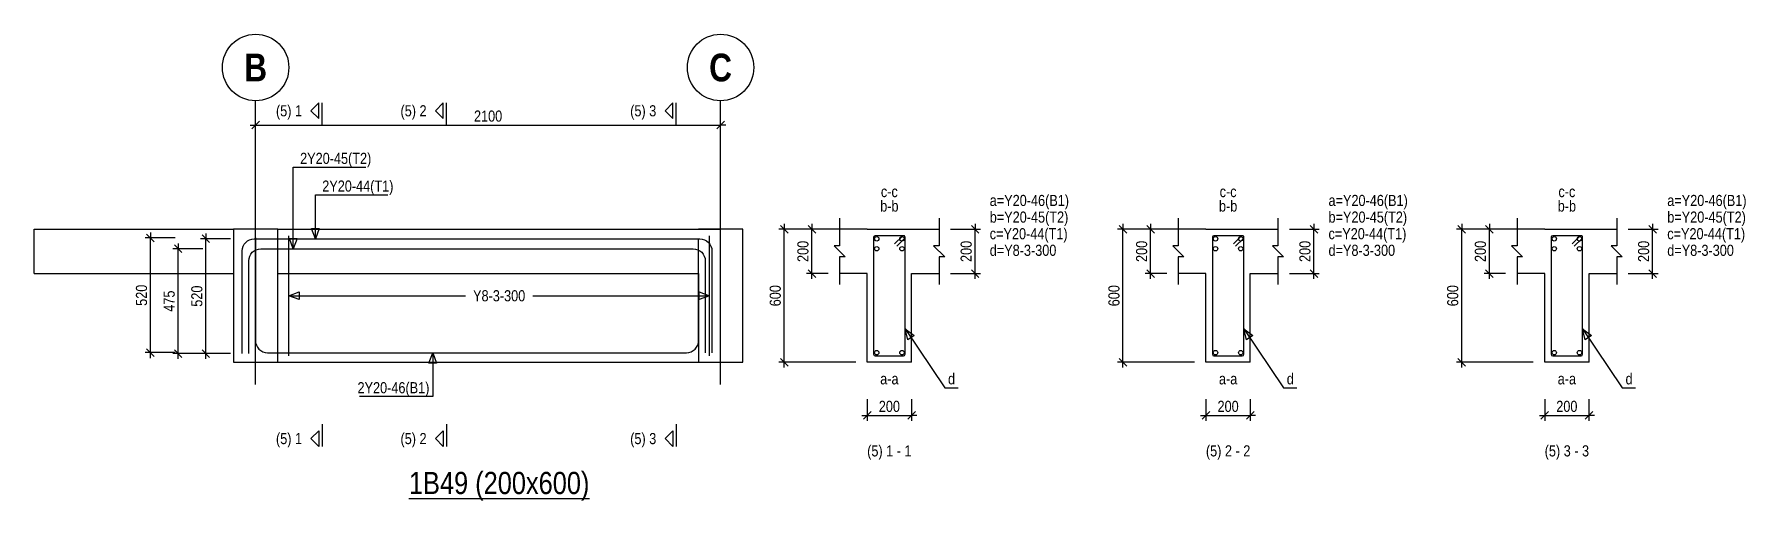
# Model space of a CAD drawing. Extents: x 0 to 206258, y -403073 to 0.
# Drawn here: x 12605 to 28066, y -252194 to -247984 of the extents above; entities that cross this region are included whole.
import ezdxf
from ezdxf.enums import TextEntityAlignment as Align
from ezdxf.lldxf.tags import DXFTag

# ---------------------------------------------------------------- set-up
doc = ezdxf.new("R2010")
doc.units = 0
doc.header["$LTSCALE"] = 1000
for name, color, linetype in [('Axis Circle(Dir 2)', 150, 'Continuous'), ('Axis Label(Dir 1)', 7, 'Continuous'), ('Axis Line(Dir 2)', 150, 'CENTER2'), ('Break Line', 5, 'Continuous'), ('Dimension Line', 5, 'Continuous'), ('Front Elevation Line', 40, 'Continuous'), ('Leader Line', 5, 'Continuous'), ('Link Line', 3, 'Continuous'), ('Rebar Label', 6, 'Continuous'), ('Rebar Line', 7, 'Continuous'), ('Section Label', 1, 'Continuous'), ('Section Line', 1, 'Continuous'), ('Top Rebar Label', 6, 'Continuous'), ('Top Rebar Line', 7, 'Continuous')]:
    doc.layers.add(name, color=color, linetype=linetype)
for name, color, linetype, true_color in [('Back Elevation Line', 191, 'HIDDEN2', 0xd4aaff), ('Beam Label(D)', 94, 'Continuous', 0x008100), ('Beam Line(D)', 112, 'Continuous', 0x00bd5e), ('Link Label', 94, 'Continuous', 0x008100)]:
    doc.layers.add(name, color=color, linetype=linetype, true_color=true_color)
doc.styles.add('Axis Label(Dir 1)', font='ARIALNB.TTF', dxfattribs={"height": 250})
doc.styles.add('Beam Label(D)', font='ARIALN.TTF', dxfattribs={"height": 200})
doc.styles.add('Dimension Text', font='ARIALN.TTF', dxfattribs={"height": 100})
doc.styles.add('Link Label', font='ARIALN.TTF', dxfattribs={"height": 100})
doc.styles.add('Rebar Label', font='ARIALN.TTF', dxfattribs={"height": 100})
doc.styles.add('Section Label', font='ARIALN.TTF', dxfattribs={"height": 100})
doc.styles.add('Top Rebar Label', font='ARIALN.TTF', dxfattribs={"height": 100})
tags = doc.linetypes.add('CENTER2', pattern=[1.125, 0.75, -0.125, 0.125, -0.125]).pattern_tags.tags
tags[10:11] = [DXFTag(74, 4), DXFTag(75, 0), DXFTag(340, '0'), DXFTag(46, 0.0), DXFTag(50, 0.0), DXFTag(44, 0.0), DXFTag(45, 0.0)]
tags[8:9] = [DXFTag(74, 4), DXFTag(75, 0), DXFTag(340, '0'), DXFTag(46, 0.0), DXFTag(50, 0.0), DXFTag(44, 0.0), DXFTag(45, 0.0)]
tags[6:7] = [DXFTag(74, 4), DXFTag(75, 0), DXFTag(340, '0'), DXFTag(46, 0.0), DXFTag(50, 0.0), DXFTag(44, 0.0), DXFTag(45, 0.0)]
tags[4:5] = [DXFTag(74, 4), DXFTag(75, 0), DXFTag(340, '0'), DXFTag(46, 0.0), DXFTag(50, 0.0), DXFTag(44, 0.0), DXFTag(45, 0.0)]
tags = doc.linetypes.add('HIDDEN2', pattern=[0.1875, 0.125, -0.0625]).pattern_tags.tags
tags[6:7] = [DXFTag(74, 4), DXFTag(75, 0), DXFTag(340, '0'), DXFTag(46, 0.0), DXFTag(50, 0.0), DXFTag(44, 0.0), DXFTag(45, 0.0)]
tags[4:5] = [DXFTag(74, 4), DXFTag(75, 0), DXFTag(340, '0'), DXFTag(46, 0.0), DXFTag(50, 0.0), DXFTag(44, 0.0), DXFTag(45, 0.0)]
doc.dimstyles.new('BEAM', dxfattribs={"dimtxt": 100, "dimasz": 30, "dimexe": 48.3, "dimexo": 103.5, "dimgap": 30, "dimtad": 1, "dimtoh": 1, "dimdec": 1, "dimlfac": 0.5, "dimdsep": 46, "dimtxsty": 'Dimension Text', "dimblk": 'PCDIM_TICK', "dimcen": 0.09, "dimclrd": 5, "dimclre": 5, "dimclrt": 5, "dimadec": 1, "dimazin": 0, "dimtp": 1, "dimtm": 1, "dimtfac": 1, "dimtdec": 4, "dimtofl": 0, "dimtmove": 0, "dimatfit": 3, "dimfxl": 1, "dimtolj": 1, "dimtzin": 0, "dimarcsym": 0})

msp = doc.modelspace()

# ---------------------------------------------------------------- texts
at = {"layer": 'Axis Label(Dir 1)', "transparency": 33554687, "style": 'Axis Label(Dir 1)'}
for s, p in [('C', (18804.79, -248284.284)), ('B', (14604.79, -248284.284))]:
    msp.add_text(s, height=250, dxfattribs=at).set_placement(p, align=Align.MIDDLE_CENTER)
at = {"layer": 'Beam Label(D)', "transparency": 33554687, "style": 'Beam Label(D)'}
msp.add_text('%%U1B49 (200x600)', height=200, dxfattribs=at).set_placement((16804.79, -251934.284), align=Align.TOP_CENTER)
at = {"layer": 'Link Label', "transparency": 33554687, "style": 'Link Label'}
for s, p in [(' d=Y8-3-300', (21204.79, -249984.284)), (' d=Y8-3-300', (24265.029, -249984.284)), (' d=Y8-3-300', (27325.268, -249984.284)), ('d', (20859.79, -251144.284)), ('d', (23920.029, -251144.284)), ('d', (26980.268, -251144.284))]:
    msp.add_text(s, height=100, dxfattribs=at).set_placement(p)
msp.add_text('Y8-3-300', height=100, dxfattribs=at).set_placement((16804.79, -250344.284), align=Align.MIDDLE_CENTER)
at = {"layer": 'Rebar Label', "transparency": 33554687, "style": 'Rebar Label'}
for s, p in [('c-c', (20329.79, -249484.284)), ('c-c', (23390.029, -249484.284)), ('c-c', (26450.268, -249484.284)), ('b-b', (20329.79, -249614.284)), ('b-b', (23390.029, -249614.284)), ('b-b', (26450.268, -249614.284)), ('a-a', (20329.79, -251174.284)), ('a-a', (23390.029, -251174.284)), ('a-a', (26450.268, -251174.284))]:
    msp.add_text(s, height=100, dxfattribs=at).set_placement(p, align=Align.BOTTOM_CENTER)
for p in [(21204.79, -249534.284), (24265.029, -249534.284), (27325.268, -249534.284)]:
    msp.add_text(' a=Y20-46(B1)', height=100, dxfattribs=at).set_placement(p)
msp.add_text(' 2Y20-46(B1)', height=100, dxfattribs=at).set_placement((16174.79, -251224.284), align=Align.RIGHT)
at = {"layer": 'Section Label', "transparency": 33554687, "style": 'Section Label'}
for s, p in [('(5) 1', (15024.08, -248674.994)), ('(5) 2', (16149.08, -248674.994)), ('(5) 3', (18224.08, -248674.994)), ('(5) 1', (15024.08, -251633.573)), ('(5) 2', (16149.08, -251633.573)), ('(5) 3', (18224.08, -251633.573))]:
    msp.add_text(s, height=100, dxfattribs=at).set_placement(p, align=Align.MIDDLE_RIGHT)
for s, p in [('(5) 1 - 1', (20329.79, -251824.284)), ('(5) 2 - 2', (23390.029, -251824.284)), ('(5) 3 - 3', (26450.268, -251824.284))]:
    msp.add_text(s, height=100, dxfattribs=at).set_placement(p, align=Align.BOTTOM_CENTER)
at = {"layer": 'Top Rebar Label', "transparency": 33554687, "style": 'Top Rebar Label'}
for s, p in [(' 2Y20-45(T2)', (14974.79, -249154.284)), (' 2Y20-44(T1)', (15174.79, -249404.284)), (' b=Y20-45(T2)', (21204.79, -249684.284)), (' b=Y20-45(T2)', (24265.029, -249684.284)), (' b=Y20-45(T2)', (27325.268, -249684.284)), (' c=Y20-44(T1)', (21204.79, -249834.284)), (' c=Y20-44(T1)', (24265.029, -249834.284)), (' c=Y20-44(T1)', (27325.268, -249834.284))]:
    msp.add_text(s, height=100, dxfattribs=at).set_placement(p)

# ---------------------------------------------------------------- blocks, each defined once
blk = doc.blocks.new('PCDIM_TICK')
at = {"layer": 'Dimension Line', "color": 0, "transparency": 33554687}
for p, q in [((1.15, 1.15), (-1.15, -1.15)), ((1.61, 0), (0, 0))]:
    blk.add_line(p, q, dxfattribs=at)
blk = doc.blocks.new('*U3225')
at = {"layer": 'Dimension Line', "color": 5, "true_color": 0x0000ff, "transparency": 16777216}
for p, q in [((14379, -249830), (14106, -249830)), ((14155, -250866), (14155, -249830)), ((14379, -250866), (14106, -250866))]:
    blk.add_line(p, q, dxfattribs=at)
at = {"layer": 'Dimension Line', "color": 5, "true_color": 0x0000ff, "transparency": 16777216, "xscale": 30, "yscale": 30}
for p, rotation in [((14155, -249830), 89.99999999999447), ((14155, -250866), 269.9999999999834)]:
    blk.add_blockref('PCDIM_TICK', p, dxfattribs=dict(at, rotation=rotation))
at = {"layer": 'Dimension Line', "color": 5, "true_color": 0x0000ff, "transparency": 16777216, "insert": (14125, -250348), "char_height": 100, "width": 181.5, "attachment_point": 8, "rotation": 90, "style": 'Dimension Text'}
blk.add_mtext('520', dxfattribs=at)
blk = doc.blocks.new('*U3226')
at = {"layer": 'Dimension Line', "color": 5, "true_color": 0x0000ff, "transparency": 16777216}
for p, q in [((14129, -249920), (13856, -249920)), ((13905, -250866), (13905, -249920)), ((14129, -250866), (13856, -250866))]:
    blk.add_line(p, q, dxfattribs=at)
at = {"layer": 'Dimension Line', "color": 5, "true_color": 0x0000ff, "transparency": 16777216, "xscale": 30, "yscale": 30}
for p, rotation in [((13905, -249920), 89.99999999999447), ((13905, -250866), 269.9999999999834)]:
    blk.add_blockref('PCDIM_TICK', p, dxfattribs=dict(at, rotation=rotation))
at = {"layer": 'Dimension Line', "color": 5, "true_color": 0x0000ff, "transparency": 16777216, "insert": (13875, -250393), "char_height": 100, "width": 185.59, "attachment_point": 8, "rotation": 90, "style": 'Dimension Text'}
blk.add_mtext('475', dxfattribs=at)
blk = doc.blocks.new('*U3227')
at = {"layer": 'Dimension Line', "color": 5, "true_color": 0x0000ff, "transparency": 16777216}
for p, q in [((13879, -249822), (13606, -249822)), ((13655, -250858), (13655, -249822)), ((13879, -250858), (13606, -250858))]:
    blk.add_line(p, q, dxfattribs=at)
at = {"layer": 'Dimension Line', "color": 5, "true_color": 0x0000ff, "transparency": 16777216, "xscale": 30, "yscale": 30}
for p, rotation in [((13655, -249822), 89.99999999999447), ((13655, -250858), 269.9999999999834)]:
    blk.add_blockref('PCDIM_TICK', p, dxfattribs=dict(at, rotation=rotation))
at = {"layer": 'Dimension Line', "color": 5, "true_color": 0x0000ff, "transparency": 16777216, "insert": (13625, -250340), "char_height": 100, "width": 181.5, "attachment_point": 8, "rotation": 90, "style": 'Dimension Text'}
blk.add_mtext('520', dxfattribs=at)
blk = doc.blocks.new('*U3228')
at = {"layer": 'Dimension Line', "color": 5, "true_color": 0x0000ff, "transparency": 16777216}
for p, q in [((14605, -248951), (14605, -248756)), ((18805, -248951), (18805, -248756)), ((14605, -248804), (18805, -248804))]:
    blk.add_line(p, q, dxfattribs=at)
at = {"layer": 'Dimension Line', "color": 5, "true_color": 0x0000ff, "transparency": 16777216, "xscale": 30, "yscale": 30, "rotation": 180.0000000000004}
blk.add_blockref('PCDIM_TICK', (14605, -248804), dxfattribs=at)
at = {"layer": 'Dimension Line', "color": 5, "true_color": 0x0000ff, "transparency": 16777216, "xscale": 30, "yscale": 30}
blk.add_blockref('PCDIM_TICK', (18805, -248804), dxfattribs=at)
at = {"layer": 'Dimension Line', "color": 5, "true_color": 0x0000ff, "transparency": 16777216, "insert": (16705, -248774), "char_height": 100, "width": 247.25, "attachment_point": 8, "style": 'Dimension Text'}
blk.add_mtext('2100', dxfattribs=at)
blk = doc.blocks.new('*U3229')
at = {"layer": 'Dimension Line', "color": 5, "true_color": 0x0000ff, "transparency": 16777216}
for p, q in [((20883, -249744), (21153, -249744)), ((21105, -250144), (21105, -249744)), ((20883, -250144), (21153, -250144))]:
    blk.add_line(p, q, dxfattribs=at)
at = {"layer": 'Dimension Line', "color": 5, "true_color": 0x0000ff, "transparency": 16777216, "xscale": 30, "yscale": 30}
for p, rotation in [((21105, -249744), 89.99999999999447), ((21105, -250144), 269.9999999999834)]:
    blk.add_blockref('PCDIM_TICK', p, dxfattribs=dict(at, rotation=rotation))
at = {"layer": 'Dimension Line', "color": 5, "true_color": 0x0000ff, "transparency": 16777216, "insert": (21075, -249944), "char_height": 100, "width": 182.77, "attachment_point": 8, "rotation": 90, "style": 'Dimension Text'}
blk.add_mtext('200', dxfattribs=at)
blk = doc.blocks.new('*U3230')
at = {"layer": 'Dimension Line', "color": 5, "true_color": 0x0000ff, "transparency": 16777216}
for p, q in [((19776, -249744), (19581, -249744)), ((19630, -250144), (19630, -249744)), ((19776, -250144), (19581, -250144))]:
    blk.add_line(p, q, dxfattribs=at)
at = {"layer": 'Dimension Line', "color": 5, "true_color": 0x0000ff, "transparency": 16777216, "xscale": 30, "yscale": 30}
for p, rotation in [((19630, -249744), 89.99999999999447), ((19630, -250144), 269.9999999999834)]:
    blk.add_blockref('PCDIM_TICK', p, dxfattribs=dict(at, rotation=rotation))
at = {"layer": 'Dimension Line', "color": 5, "true_color": 0x0000ff, "transparency": 16777216, "insert": (19600, -249944), "char_height": 100, "width": 182.77, "attachment_point": 8, "rotation": 90, "style": 'Dimension Text'}
blk.add_mtext('200', dxfattribs=at)
blk = doc.blocks.new('*U3231')
at = {"layer": 'Dimension Line', "color": 5, "true_color": 0x0000ff, "transparency": 16777216}
for p, q in [((20026, -249744), (19331, -249744)), ((19380, -250944), (19380, -249744)), ((20026, -250944), (19331, -250944))]:
    blk.add_line(p, q, dxfattribs=at)
at = {"layer": 'Dimension Line', "color": 5, "true_color": 0x0000ff, "transparency": 16777216, "xscale": 30, "yscale": 30}
for p, rotation in [((19380, -249744), 89.99999999999447), ((19380, -250944), 269.9999999999834)]:
    blk.add_blockref('PCDIM_TICK', p, dxfattribs=dict(at, rotation=rotation))
at = {"layer": 'Dimension Line', "color": 5, "true_color": 0x0000ff, "transparency": 16777216, "insert": (19350, -250344), "char_height": 100, "width": 181.97, "attachment_point": 8, "rotation": 90, "style": 'Dimension Text'}
blk.add_mtext('600', dxfattribs=at)
blk = doc.blocks.new('*U3232')
at = {"layer": 'Dimension Line', "color": 5, "true_color": 0x0000ff, "transparency": 16777216}
for p, q in [((20130, -251278), (20130, -251473)), ((20530, -251278), (20530, -251473)), ((20130, -251424), (20530, -251424))]:
    blk.add_line(p, q, dxfattribs=at)
at = {"layer": 'Dimension Line', "color": 5, "true_color": 0x0000ff, "transparency": 16777216, "xscale": 30, "yscale": 30, "rotation": 180.0000000000004}
blk.add_blockref('PCDIM_TICK', (20130, -251424), dxfattribs=at)
at = {"layer": 'Dimension Line', "color": 5, "true_color": 0x0000ff, "transparency": 16777216, "xscale": 30, "yscale": 30}
blk.add_blockref('PCDIM_TICK', (20530, -251424), dxfattribs=at)
at = {"layer": 'Dimension Line', "color": 5, "true_color": 0x0000ff, "transparency": 16777216, "insert": (20330, -251394), "char_height": 100, "width": 182.77, "attachment_point": 8, "style": 'Dimension Text'}
blk.add_mtext('200', dxfattribs=at)
blk = doc.blocks.new('*U3233')
at = {"layer": 'Dimension Line', "color": 5, "true_color": 0x0000ff, "transparency": 16777216}
for p, q in [((23944, -249744), (24213, -249744)), ((24165, -250144), (24165, -249744)), ((23944, -250144), (24213, -250144))]:
    blk.add_line(p, q, dxfattribs=at)
at = {"layer": 'Dimension Line', "color": 5, "true_color": 0x0000ff, "transparency": 16777216, "xscale": 30, "yscale": 30}
for p, rotation in [((24165, -249744), 89.99999999999447), ((24165, -250144), 269.9999999999834)]:
    blk.add_blockref('PCDIM_TICK', p, dxfattribs=dict(at, rotation=rotation))
at = {"layer": 'Dimension Line', "color": 5, "true_color": 0x0000ff, "transparency": 16777216, "insert": (24135, -249944), "char_height": 100, "width": 182.77, "attachment_point": 8, "rotation": 90, "style": 'Dimension Text'}
blk.add_mtext('200', dxfattribs=at)
blk = doc.blocks.new('*U3234')
at = {"layer": 'Dimension Line', "color": 5, "true_color": 0x0000ff, "transparency": 16777216}
for p, q in [((22837, -249744), (22642, -249744)), ((22690, -250144), (22690, -249744)), ((22837, -250144), (22642, -250144))]:
    blk.add_line(p, q, dxfattribs=at)
at = {"layer": 'Dimension Line', "color": 5, "true_color": 0x0000ff, "transparency": 16777216, "xscale": 30, "yscale": 30}
for p, rotation in [((22690, -249744), 89.99999999999447), ((22690, -250144), 269.9999999999834)]:
    blk.add_blockref('PCDIM_TICK', p, dxfattribs=dict(at, rotation=rotation))
at = {"layer": 'Dimension Line', "color": 5, "true_color": 0x0000ff, "transparency": 16777216, "insert": (22660, -249944), "char_height": 100, "width": 182.77, "attachment_point": 8, "rotation": 90, "style": 'Dimension Text'}
blk.add_mtext('200', dxfattribs=at)
blk = doc.blocks.new('*U3235')
at = {"layer": 'Dimension Line', "color": 5, "true_color": 0x0000ff, "transparency": 16777216}
for p, q in [((23087, -249744), (22392, -249744)), ((22440, -250944), (22440, -249744)), ((23087, -250944), (22392, -250944))]:
    blk.add_line(p, q, dxfattribs=at)
at = {"layer": 'Dimension Line', "color": 5, "true_color": 0x0000ff, "transparency": 16777216, "xscale": 30, "yscale": 30}
for p, rotation in [((22440, -249744), 89.99999999999447), ((22440, -250944), 269.9999999999834)]:
    blk.add_blockref('PCDIM_TICK', p, dxfattribs=dict(at, rotation=rotation))
at = {"layer": 'Dimension Line', "color": 5, "true_color": 0x0000ff, "transparency": 16777216, "insert": (22410, -250344), "char_height": 100, "width": 181.97, "attachment_point": 8, "rotation": 90, "style": 'Dimension Text'}
blk.add_mtext('600', dxfattribs=at)
blk = doc.blocks.new('*U3236')
at = {"layer": 'Dimension Line', "color": 5, "true_color": 0x0000ff, "transparency": 16777216}
for p, q in [((23190, -251278), (23190, -251473)), ((23590, -251278), (23590, -251473)), ((23190, -251424), (23590, -251424))]:
    blk.add_line(p, q, dxfattribs=at)
at = {"layer": 'Dimension Line', "color": 5, "true_color": 0x0000ff, "transparency": 16777216, "xscale": 30, "yscale": 30, "rotation": 180.0000000000004}
blk.add_blockref('PCDIM_TICK', (23190, -251424), dxfattribs=at)
at = {"layer": 'Dimension Line', "color": 5, "true_color": 0x0000ff, "transparency": 16777216, "xscale": 30, "yscale": 30}
blk.add_blockref('PCDIM_TICK', (23590, -251424), dxfattribs=at)
at = {"layer": 'Dimension Line', "color": 5, "true_color": 0x0000ff, "transparency": 16777216, "insert": (23390, -251394), "char_height": 100, "width": 182.77, "attachment_point": 8, "style": 'Dimension Text'}
blk.add_mtext('200', dxfattribs=at)
blk = doc.blocks.new('*U3237')
at = {"layer": 'Dimension Line', "color": 5, "true_color": 0x0000ff, "transparency": 16777216}
for p, q in [((27004, -249744), (27274, -249744)), ((27225, -250144), (27225, -249744)), ((27004, -250144), (27274, -250144))]:
    blk.add_line(p, q, dxfattribs=at)
at = {"layer": 'Dimension Line', "color": 5, "true_color": 0x0000ff, "transparency": 16777216, "xscale": 30, "yscale": 30}
for p, rotation in [((27225, -249744), 89.99999999999447), ((27225, -250144), 269.9999999999834)]:
    blk.add_blockref('PCDIM_TICK', p, dxfattribs=dict(at, rotation=rotation))
at = {"layer": 'Dimension Line', "color": 5, "true_color": 0x0000ff, "transparency": 16777216, "insert": (27195, -249944), "char_height": 100, "width": 182.77, "attachment_point": 8, "rotation": 90, "style": 'Dimension Text'}
blk.add_mtext('200', dxfattribs=at)
blk = doc.blocks.new('*U3238')
at = {"layer": 'Dimension Line', "color": 5, "true_color": 0x0000ff, "transparency": 16777216}
for p, q in [((25897, -249744), (25702, -249744)), ((25750, -250144), (25750, -249744)), ((25897, -250144), (25702, -250144))]:
    blk.add_line(p, q, dxfattribs=at)
at = {"layer": 'Dimension Line', "color": 5, "true_color": 0x0000ff, "transparency": 16777216, "xscale": 30, "yscale": 30}
for p, rotation in [((25750, -249744), 89.99999999999447), ((25750, -250144), 269.9999999999834)]:
    blk.add_blockref('PCDIM_TICK', p, dxfattribs=dict(at, rotation=rotation))
at = {"layer": 'Dimension Line', "color": 5, "true_color": 0x0000ff, "transparency": 16777216, "insert": (25720, -249944), "char_height": 100, "width": 182.77, "attachment_point": 8, "rotation": 90, "style": 'Dimension Text'}
blk.add_mtext('200', dxfattribs=at)
blk = doc.blocks.new('*U3239')
at = {"layer": 'Dimension Line', "color": 5, "true_color": 0x0000ff, "transparency": 16777216}
for p, q in [((26147, -249744), (25452, -249744)), ((25500, -250944), (25500, -249744)), ((26147, -250944), (25452, -250944))]:
    blk.add_line(p, q, dxfattribs=at)
at = {"layer": 'Dimension Line', "color": 5, "true_color": 0x0000ff, "transparency": 16777216, "xscale": 30, "yscale": 30}
for p, rotation in [((25500, -249744), 89.99999999999447), ((25500, -250944), 269.9999999999834)]:
    blk.add_blockref('PCDIM_TICK', p, dxfattribs=dict(at, rotation=rotation))
at = {"layer": 'Dimension Line', "color": 5, "true_color": 0x0000ff, "transparency": 16777216, "insert": (25470, -250344), "char_height": 100, "width": 181.97, "attachment_point": 8, "rotation": 90, "style": 'Dimension Text'}
blk.add_mtext('600', dxfattribs=at)
blk = doc.blocks.new('*U3240')
at = {"layer": 'Dimension Line', "color": 5, "true_color": 0x0000ff, "transparency": 16777216}
for p, q in [((26250, -251278), (26250, -251473)), ((26650, -251278), (26650, -251473)), ((26250, -251424), (26650, -251424))]:
    blk.add_line(p, q, dxfattribs=at)
at = {"layer": 'Dimension Line', "color": 5, "true_color": 0x0000ff, "transparency": 16777216, "xscale": 30, "yscale": 30, "rotation": 180.0000000000004}
blk.add_blockref('PCDIM_TICK', (26250, -251424), dxfattribs=at)
at = {"layer": 'Dimension Line', "color": 5, "true_color": 0x0000ff, "transparency": 16777216, "xscale": 30, "yscale": 30}
blk.add_blockref('PCDIM_TICK', (26650, -251424), dxfattribs=at)
at = {"layer": 'Dimension Line', "color": 5, "true_color": 0x0000ff, "transparency": 16777216, "insert": (26450, -251394), "char_height": 100, "width": 182.77, "attachment_point": 8, "style": 'Dimension Text'}
blk.add_mtext('200', dxfattribs=at)

# ---------------------------------------------------------------- dimensions: what is measured, and where the dimension line sits
at = {"layer": 'Dimension Line', "transparency": 33554687}
for base, p1, p2, text, picture, middle in [((16704.79, -248804.284), (14604.79, -249054.284), (18804.79, -249054.284), '2100', '*U3228', (16704.79, -248804.284)), ((20329.79, -251424.284), (20129.79, -251174.284), (20529.79, -251174.284), '200', '*U3232', (20329.79, -251424.284)), ((23390.029, -251424.284), (23190.029, -251174.284), (23590.029, -251174.284), '200', '*U3236', (23390.029, -251424.284)), ((26450.268, -251424.284), (26250.268, -251174.284), (26650.268, -251174.284), '200', '*U3240', (26450.268, -251424.284))]:
    dim = msp.add_linear_dim(base=base, p1=p1, p2=p2, text=text, dimstyle='BEAM', override={"dimscale": 1, "dimtxt": 100, "dimasz": 30, "dimexe": 48.3, "dimexo": 103.5, "dimgap": 30, "dimtad": 1, "dimtih": 0, "dimdec": 1, "dimlfac": 0.5, "dimzin": 8, "dimlunit": 2, "dimpost": '', "dimtxsty": 'Dimension Text', "dimblk": 'PCDIM_TICK', "dimse1": 0, "dimse2": 0, "dimsd2": 0, "dimclrd": 5, "dimclre": 5, "dimclrt": 5, "dimaunit": 0, "dimadec": 1, "dimazin": 0, "dimtol": 0, "dimtp": 1, "dimtm": 1, "dimtmove": 0}, dxfattribs=at)
    dim.commit()
    dim.dimension.update_dxf_attribs({"geometry": picture, "text_midpoint": middle})
for base, p1, p2, text, picture, middle in [((19379.79, -250344.284), (20129.79, -250944.284), (20129.79, -249744.284), '600', '*U3231', (19379.79, -250344.284)), ((19629.79, -249944.284), (19879.79, -250144.284), (19879.79, -249744.284), '200', '*U3230', (19629.79, -249944.284)), ((21104.79, -249944.284), (20779.79, -250144.284), (20779.79, -249744.284), '200', '*U3229', (21104.79, -249944.284)), ((22440.029, -250344.284), (23190.029, -250944.284), (23190.029, -249744.284), '600', '*U3235', (22440.029, -250344.284)), ((22690.029, -249944.284), (22940.029, -250144.284), (22940.029, -249744.284), '200', '*U3234', (22690.029, -249944.284)), ((24165.029, -249944.284), (23840.029, -250144.284), (23840.029, -249744.284), '200', '*U3233', (24165.029, -249944.284)), ((25500.268, -250344.284), (26250.268, -250944.284), (26250.268, -249744.284), '600', '*U3239', (25500.268, -250344.284)), ((25750.268, -249944.284), (26000.268, -250144.284), (26000.268, -249744.284), '200', '*U3238', (25750.268, -249944.284)), ((27225.268, -249944.284), (26900.268, -250144.284), (26900.268, -249744.284), '200', '*U3237', (27225.268, -249944.284)), ((13654.79, -250340.284), (13982.79, -250858.284), (13982.79, -249822.284), '520', '*U3227', (13654.79, -250340.284)), ((14154.79, -250348.284), (14482.79, -250866.284), (14482.79, -249830.284), '520', '*U3225', (14154.79, -250348.284)), ((13904.79, -250393.284), (14232.79, -250866.284), (14232.79, -249920.284), '475', '*U3226', (13904.79, -250393.284))]:
    dim = msp.add_linear_dim(base=base, p1=p1, p2=p2, angle=90, text=text, dimstyle='BEAM', override={"dimscale": 1, "dimtxt": 100, "dimasz": 30, "dimexe": 48.3, "dimexo": 103.5, "dimgap": 30, "dimtad": 1, "dimtih": 0, "dimdec": 1, "dimlfac": 0.5, "dimzin": 8, "dimlunit": 2, "dimpost": '', "dimtxsty": 'Dimension Text', "dimblk": 'PCDIM_TICK', "dimse1": 0, "dimse2": 0, "dimsd2": 0, "dimclrd": 5, "dimclre": 5, "dimclrt": 5, "dimaunit": 0, "dimadec": 1, "dimazin": 0, "dimtol": 0, "dimtp": 1, "dimtm": 1, "dimtmove": 0}, dxfattribs=at)
    dim.commit()
    dim.dimension.update_dxf_attribs({"geometry": picture, "text_midpoint": middle})

# ---------------------------------------------------------------- linework, layer by layer
at = {"layer": 'Axis Circle(Dir 2)', "transparency": 33554687}
for centre in [(14604.79, -248284.284), (18804.79, -248284.284)]:
    msp.add_circle(centre, 300, dxfattribs=at)
at = {"layer": 'Axis Line(Dir 2)', "transparency": 33554687}
for points in [[(14604.79, -251144.284), (14604.79, -248584.284)], [(18804.79, -251144.284), (18804.79, -248584.284)]]:
    msp.add_lwpolyline(points, dxfattribs=at)
at = {"layer": 'Back Elevation Line', "transparency": 33554687}
for points in [[(14804.79, -249744.284), (14404.79, -249744.284)], [(14404.79, -249744.284), (14404.79, -250944.284)], [(14804.79, -249744.284), (18604.79, -249744.284)], [(19004.79, -249744.284), (18604.79, -249744.284)], [(19004.79, -250944.284), (19004.79, -249744.284)], [(14804.79, -250944.284), (14804.79, -250144.284)], [(14804.79, -250144.284), (18604.79, -250144.284)], [(18604.79, -250144.284), (18604.79, -250944.284)], [(14404.79, -250944.284), (14804.79, -250944.284)], [(18604.79, -250944.284), (19004.79, -250944.284)]]:
    msp.add_lwpolyline(points, dxfattribs=at)
at = {"layer": 'Beam Line(D)', "transparency": 33554687}
for points in [[(14404.79, -249744.284), (14404.79, -250944.284)], [(14804.79, -249744.284), (14404.79, -249744.284)], [(14804.79, -249744.284), (18804.79, -249744.284)], [(18804.79, -249744.284), (18804.79, -249744.284)], [(20129.79, -249744.284), (19879.79, -249744.284)], [(20129.79, -249744.284), (20529.79, -249744.284)], [(20129.79, -249744.284), (20129.79, -249744.284)], [(20529.79, -249744.284), (20529.79, -249744.284)], [(20529.79, -249744.284), (20779.79, -249744.284)], [(23190.029, -249744.284), (22940.029, -249744.284)], [(23190.029, -249744.284), (23590.029, -249744.284)], [(23190.029, -249744.284), (23190.029, -249744.284)], [(23590.029, -249744.284), (23590.029, -249744.284)], [(23590.029, -249744.284), (23840.029, -249744.284)], [(26250.268, -249744.284), (26000.268, -249744.284)], [(26250.268, -249744.284), (26650.268, -249744.284)], [(26250.268, -249744.284), (26250.268, -249744.284)], [(26650.268, -249744.284), (26650.268, -249744.284)], [(26650.268, -249744.284), (26900.268, -249744.284)], [(20529.79, -250944.284), (20129.79, -250944.284), (20129.79, -250144.284), (19879.79, -250144.284)], [(20529.79, -250944.284), (20529.79, -250144.284), (20779.79, -250144.284)], [(23590.029, -250944.284), (23190.029, -250944.284), (23190.029, -250144.284), (22940.029, -250144.284)], [(23590.029, -250944.284), (23590.029, -250144.284), (23840.029, -250144.284)], [(26650.268, -250944.284), (26250.268, -250944.284), (26250.268, -250144.284), (26000.268, -250144.284)], [(26650.268, -250944.284), (26650.268, -250144.284), (26900.268, -250144.284)], [(14404.79, -250944.284), (14804.79, -250944.284)], [(14804.79, -250944.284), (18804.79, -250944.284)], [(18804.79, -250944.284), (18804.79, -250944.284)]]:
    msp.add_lwpolyline(points, dxfattribs=at)
at = {"layer": 'Break Line', "transparency": 33554687}
for points in [[(19879.79, -249644.284), (19879.79, -249894.284), (19829.79, -249894.284), (19929.79, -249994.284), (19879.79, -249994.284), (19879.79, -250244.284)], [(20779.79, -249644.284), (20779.79, -249894.284), (20729.79, -249894.284), (20829.79, -249994.284), (20779.79, -249994.284), (20779.79, -250244.284)], [(22940.029, -249644.284), (22940.029, -249894.284), (22890.029, -249894.284), (22990.029, -249994.284), (22940.029, -249994.284), (22940.029, -250244.284)], [(23840.029, -249644.284), (23840.029, -249894.284), (23790.029, -249894.284), (23890.029, -249994.284), (23840.029, -249994.284), (23840.029, -250244.284)], [(26000.268, -249644.284), (26000.268, -249894.284), (25950.268, -249894.284), (26050.268, -249994.284), (26000.268, -249994.284), (26000.268, -250244.284)], [(26900.268, -249644.284), (26900.268, -249894.284), (26850.268, -249894.284), (26950.268, -249994.284), (26900.268, -249994.284), (26900.268, -250244.284)]]:
    msp.add_lwpolyline(points, dxfattribs=at)
at = {"layer": 'Front Elevation Line', "transparency": 33554687}
for points in [[(12604.79, -250144.284), (12604.79, -249744.284), (14404.79, -249744.284)], [(14804.79, -249744.284), (14404.79, -249744.284)], [(14404.79, -249744.284), (14404.79, -250944.284)], [(14804.79, -250944.284), (14804.79, -249744.284)], [(14804.79, -249744.284), (18604.79, -249744.284)], [(19004.79, -249744.284), (18604.79, -249744.284)], [(19004.79, -250944.284), (19004.79, -249744.284)], [(12604.79, -250144.284), (14404.79, -250144.284)], [(14804.79, -250144.284), (18604.79, -250144.284)], [(18604.79, -250144.284), (18604.79, -250944.284)], [(14404.79, -250944.284), (14804.79, -250944.284)], [(18604.79, -250944.284), (19004.79, -250944.284)]]:
    msp.add_lwpolyline(points, dxfattribs=at)
at = {"layer": 'Leader Line', "transparency": 33554687}
for points in [[(14944.79, -249920.284), (14944.79, -249184.284), (15599.782, -249184.284)], [(15144.79, -249830.284), (15144.79, -249434.284), (15799.782, -249434.284)], [(14910.588, -249826.314), (14978.992, -249826.314), (14944.79, -249920.284), (14910.588, -249826.314)], [(15110.588, -249736.314), (15178.992, -249736.314), (15144.79, -249830.284), (15110.588, -249736.314)], [(14904.79, -250344.284), (14998.76, -250310.082), (14998.76, -250378.486), (14904.79, -250344.284), (16500.146, -250344.284)], [(17109.434, -250344.284), (18704.79, -250344.284), (18610.821, -250378.486), (18610.821, -250310.082), (18704.79, -250344.284)], [(20552.731, -250703.009), (20496.047, -250741.297), (20471.79, -250644.284), (20552.731, -250703.009)], [(20471.79, -250644.284), (20829.79, -251174.284), (20950.602, -251174.284)], [(23612.969, -250703.008), (23556.285, -250741.297), (23532.029, -250644.283), (23612.969, -250703.008)], [(23532.029, -250644.283), (23890.029, -251174.284), (24010.841, -251174.284)], [(26673.209, -250703.009), (26616.524, -250741.298), (26592.268, -250644.284), (26673.209, -250703.009)], [(26592.268, -250644.284), (26950.268, -251174.284), (27071.079, -251174.284)], [(16204.79, -250858.284), (16204.79, -251254.284), (15542.117, -251254.284)], [(16238.992, -250952.253), (16170.588, -250952.253), (16204.79, -250858.284), (16238.992, -250952.253)]]:
    msp.add_lwpolyline(points, dxfattribs=at)
at = {"layer": 'Link Line', "transparency": 33554687}
for p, q in [((14904.79, -250886.284), (14904.79, -249802.284)), ((18704.79, -250886.284), (18704.79, -249802.284))]:
    msp.add_line(p, q, dxfattribs=at)
for points in [[(20396.979, -249896.894), (20467.69, -249826.183, 0.668178638), (20457.79, -249802.284), (20201.79, -249802.284, 0.414213562), (20187.79, -249816.284), (20187.79, -250872.284, 0.414213562), (20201.79, -250886.284), (20457.79, -250886.284, 0.414213562), (20471.79, -250872.284), (20471.79, -249816.284, 0.668178638), (20447.891, -249806.384), (20377.18, -249877.095)], [(23457.218, -249896.894), (23527.929, -249826.183, 0.668178638), (23518.029, -249802.284), (23262.029, -249802.284, 0.414213562), (23248.029, -249816.284), (23248.029, -250872.284, 0.414213562), (23262.029, -250886.284), (23518.029, -250886.284, 0.414213562), (23532.029, -250872.284), (23532.029, -249816.284, 0.668178638), (23508.13, -249806.384), (23437.419, -249877.095)], [(26517.457, -249896.894), (26588.167, -249826.183, 0.668178638), (26578.268, -249802.284), (26322.268, -249802.284, 0.414213562), (26308.268, -249816.284), (26308.268, -250872.284, 0.414213562), (26322.268, -250886.284), (26578.268, -250886.284, 0.414213562), (26592.268, -250872.284), (26592.268, -249816.284, 0.668178638), (26568.368, -249806.384), (26497.658, -249877.095)]]:
    msp.add_lwpolyline(points, format="xyb", dxfattribs=at)
at = {"layer": 'Rebar Line', "transparency": 33554687}
msp.add_lwpolyline([(14602.79, -249822.284), (14602.79, -250748.328, 0.414213562), (14712.746, -250858.284), (18496.835, -250858.284, 0.414213562), (18606.791, -250748.328), (18606.791, -249830.284)], format="xyb", dxfattribs=at)
for centre in [(20215.79, -249830.284), (20443.79, -249830.284), (23276.029, -249830.284), (23504.029, -249830.284), (26336.268, -249830.284), (26564.268, -249830.284), (20215.79, -249920.284), (20443.79, -249920.284), (23276.029, -249920.284), (23504.029, -249920.284), (26336.268, -249920.284), (26564.268, -249920.284), (20215.79, -250858.284), (20443.79, -250858.284), (23276.029, -250858.284), (23504.029, -250858.284), (26336.268, -250858.284), (26564.268, -250858.284)]:
    msp.add_circle(centre, 20, dxfattribs=at)
at = {"layer": 'Section Line', "transparency": 33554687}
for points in [[(15174.79, -248604.284), (15104.08, -248674.994), (15174.79, -248745.705), (15174.79, -248604.284)], [(15204.79, -248804.284), (15204.79, -248604.284)], [(16299.79, -248604.284), (16229.08, -248674.994), (16299.79, -248745.705), (16299.79, -248604.284)], [(16329.79, -248804.284), (16329.79, -248604.284)], [(18374.79, -248604.284), (18304.08, -248674.994), (18374.79, -248745.705), (18374.79, -248604.284)], [(18404.79, -248804.284), (18404.79, -248604.284)], [(15204.79, -251504.284), (15204.79, -251704.284)], [(16329.79, -251504.284), (16329.79, -251704.284)], [(18404.79, -251504.284), (18404.79, -251704.284)], [(15174.79, -251704.284), (15174.79, -251704.284), (15104.08, -251633.573), (15174.79, -251562.862), (15174.79, -251704.284)], [(16299.79, -251704.284), (16299.79, -251704.284), (16229.08, -251633.573), (16299.79, -251562.862), (16299.79, -251704.284)], [(18374.79, -251704.284), (18374.79, -251704.284), (18304.08, -251633.573), (18374.79, -251562.862), (18374.79, -251704.284)]]:
    msp.add_lwpolyline(points, dxfattribs=at)
at = {"layer": 'Top Rebar Line', "transparency": 33554687}
for points in [[(14482.79, -250866.284), (14482.79, -249940.239, -0.414213562), (14592.746, -249830.284), (18616.835, -249830.284, -0.414213562), (18726.791, -249940.239), (18726.791, -250858.284)], [(14542.79, -250866.284), (14542.79, -250030.239, -0.414213562), (14652.746, -249920.284), (18556.835, -249920.284, -0.414213562), (18666.791, -250030.239), (18666.791, -250858.284)]]:
    msp.add_lwpolyline(points, format="xyb", dxfattribs=at)

msp.set_redraw_order([(e.dxf.handle, doc.entitydb.next_handle()) for e in msp.query("TEXT MTEXT ATTDEF DIMENSION ARC_DIMENSION")])  # texts and dimensions are drawn at this point

doc.saveas('drawing.dxf')
